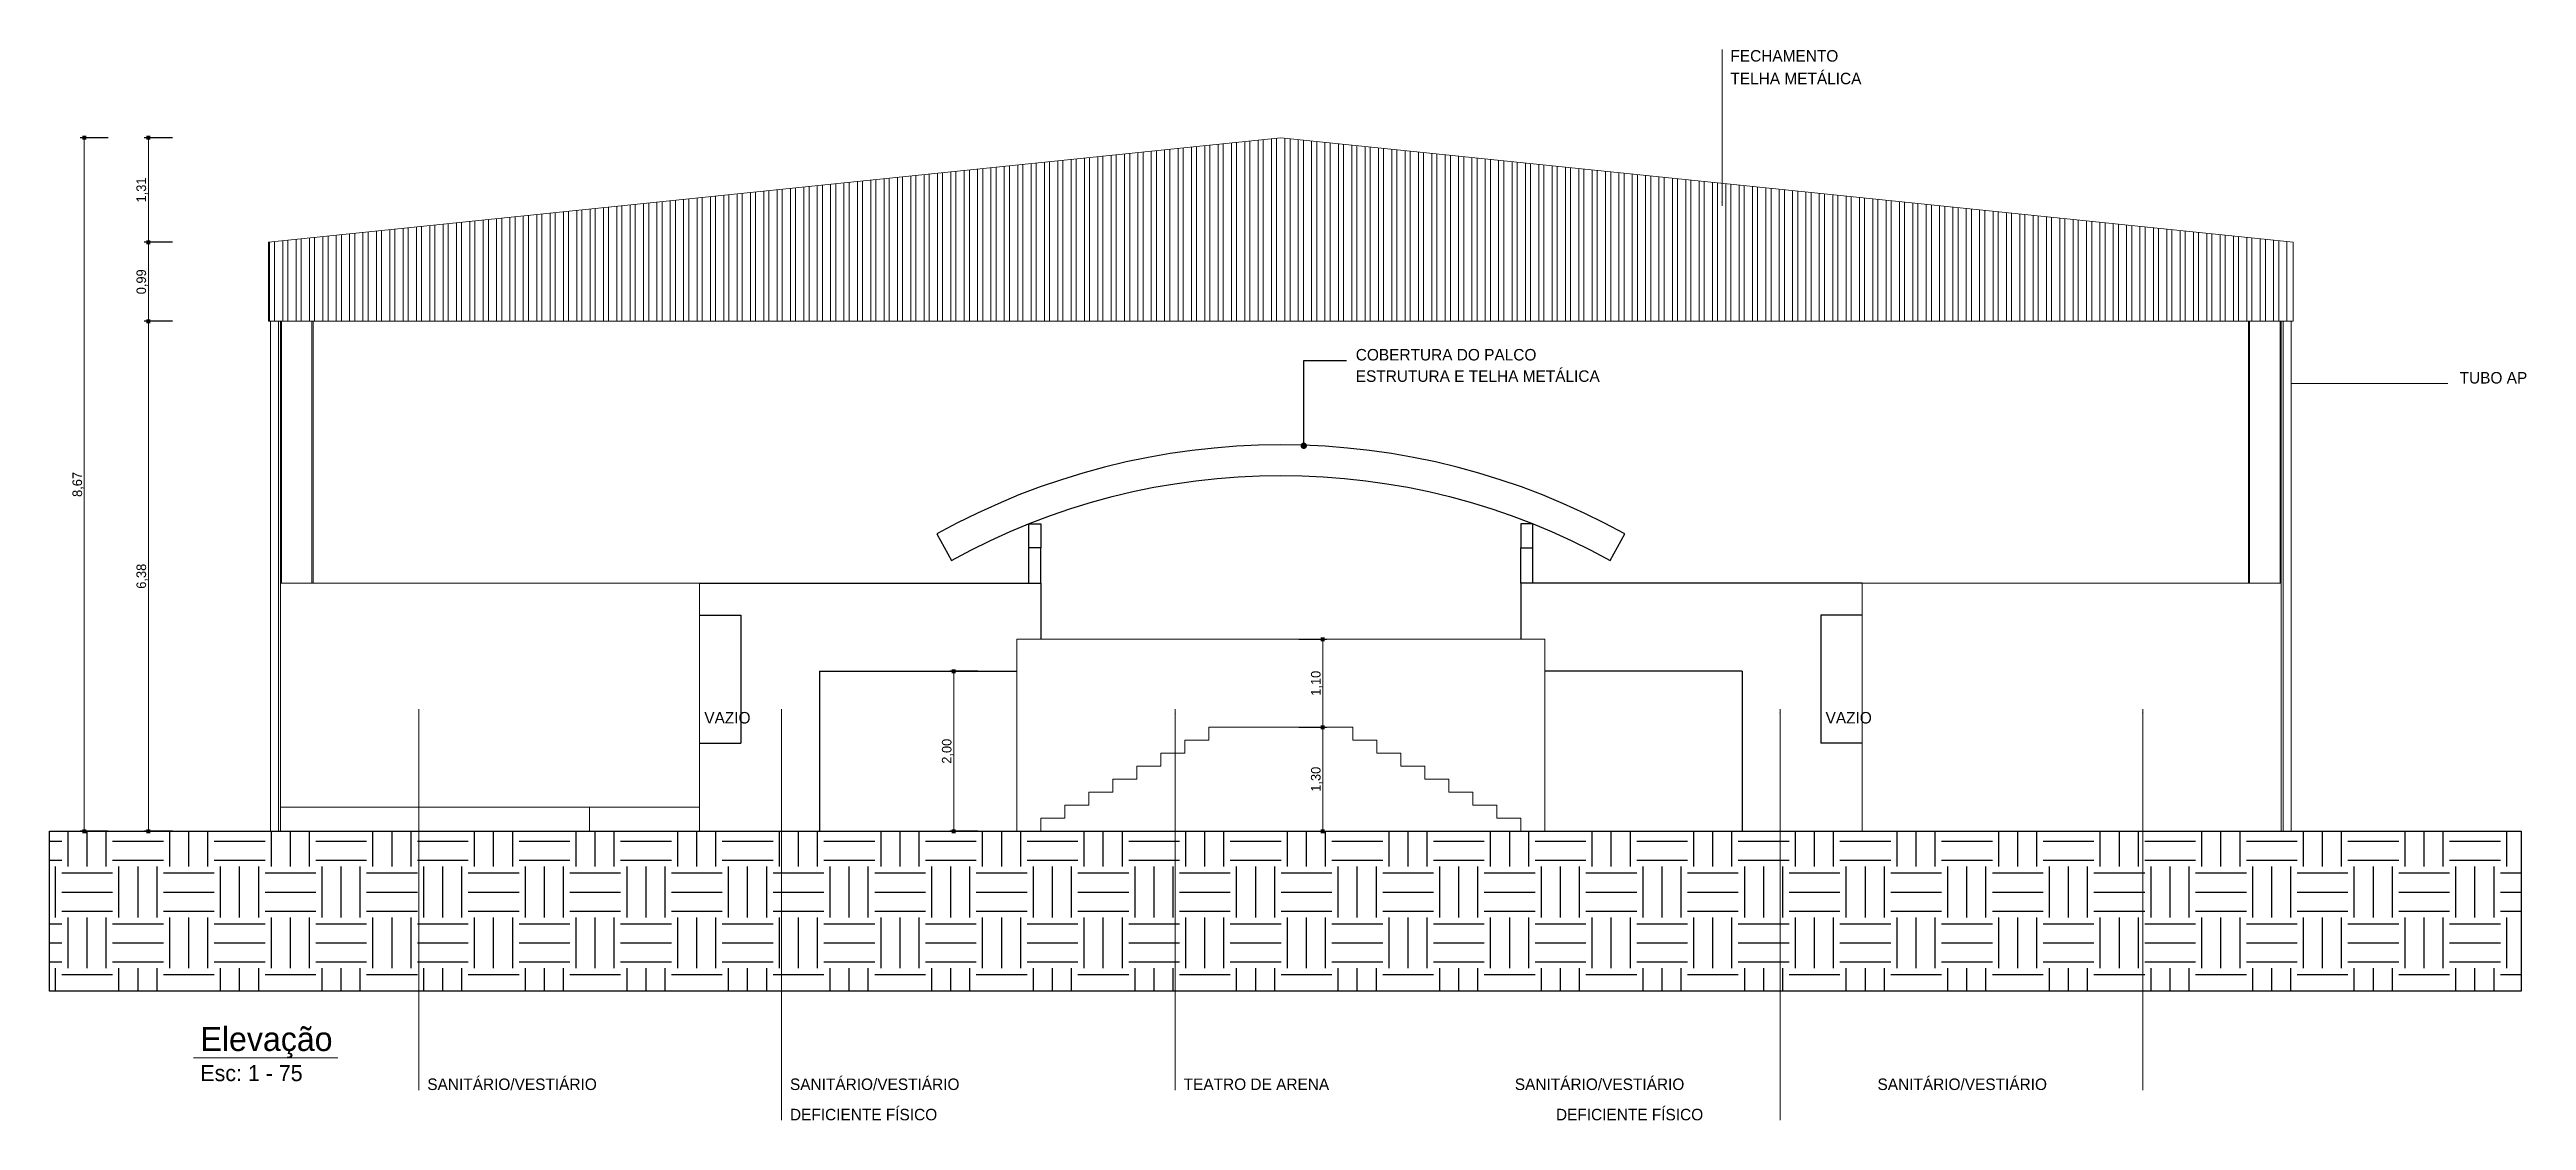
# Model space of a CAD drawing. Header units: millimetres. Extents: x 3006 to 6000, y 1661 to 3774.
# Drawn here: x 4011.14 to 4042.1, y 1805.23 to 1818.62 of the extents above; entities that cross this region are included whole.
import ezdxf

# ---------------------------------------------------------------- set-up
doc = ezdxf.new("R2010")
doc.units = ezdxf.units.MM
doc.header["$LTSCALE"] = 10
for name, color, linetype, lineweight in [('.10', 200, 'Continuous', 9), ('.15', 150, 'Continuous', 15), ('.20', 130, 'Continuous', 20), ('.25', 70, 'Continuous', 25), ('.30', 50, 'Continuous', 30), ('COTAS', 230, 'Continuous', 15)]:
    doc.layers.add(name, color=color, linetype=linetype, lineweight=lineweight)
doc.layers.add('.20 hachura', color=185, linetype='Continuous')
doc.layers.add('Escrita', color=34, linetype='Continuous')
doc.layers.add('Verde', color=7, linetype='Continuous', true_color=0x136734)
doc.styles.add('60-100', font='SIMPLEX.shx', dxfattribs={"height": 0.15})
doc.styles.add('Texto Wilian', font='himalaya.ttf')
doc.dimstyles.new('60-100', dxfattribs={"dimtxt": 0.15, "dimasz": 0.08, "dimexe": 0.2, "dimexo": 0.15, "dimgap": 0.09, "dimtad": 1, "dimzin": 4, "dimdsep": 46, "dimtxsty": '60-100', "dimblk": 'DOT', "dimcen": 0.09, "dimclrd": 1, "dimclre": 1, "dimclrt": 2, "dimaunit": 1, "dimadec": 3, "dimazin": 1, "dimtfac": 1, "dimtix": 1, "dimtmove": 2, "dimatfit": 3, "dimldrblk": 'DOT', "dimfxl": 1, "dimtvp": 1.111111, "dimtolj": 1, "dimtzin": 4, "dimarcsym": 0})
doc.dimstyles.new('Cota 1-75 Exter WMJ', dxfattribs={"dimtxt": 0.12, "dimasz": 0.05, "dimexe": 0.05, "dimexo": 0.1, "dimgap": 0.002, "dimtad": 1, "dimzin": 1, "dimtxsty": 'Texto Wilian', "dimblk": 'BOXFILLED', "dimcen": 2.5, "dimclrd": 230, "dimclre": 230, "dimclrt": 104, "dimazin": 0, "dimtfac": 1, "dimtix": 1, "dimtmove": 0, "dimatfit": 3, "dimfxl": 0.3, "dimfxlon": 1, "dimlwd": 20, "dimarcsym": 1})

msp = doc.modelspace()

# ---------------------------------------------------------------- texts
at = {"layer": 'Escrita', "style": 'Texto Wilian'}
for s, p in [('FECHAMENTO', (4032.152, 1818.467)), ('TELHA METÁLICA', (4032.152, 1818.184)), ('COBERTURA DO PALCO', (4027.469, 1814.73)), ('ESTRUTURA E TELHA METÁLICA', (4027.469, 1814.463)), ('TUBO AP', (4041.266, 1814.442)), ('VAZIO', (4019.326, 1810.191)), ('VAZIO', (4033.341, 1810.191)), ('SANITÁRIO/VESTIÁRIO', (4015.864, 1805.608)), ('SANITÁRIO/VESTIÁRIO', (4020.397, 1805.608)), ('TEATRO DE ARENA', (4025.318, 1805.608)), ('SANITÁRIO/VESTIÁRIO', (4029.457, 1805.608)), ('SANITÁRIO/VESTIÁRIO', (4033.99, 1805.608)), ('DEFICIENTE FÍSICO', (4020.397, 1805.229)), ('DEFICIENTE FÍSICO', (4029.971, 1805.229))]:
    msp.add_text(s, height=0.144, dxfattribs=at).set_placement(p)
at = {"layer": 'Escrita', "attachment_point": 1, "style": 'Texto Wilian'}
for s, insert, char_height, width in [('{\\C50;Elevação }', (4013.029, 1806.396), 0.3, 7.44131), ('{\\C50;Esc: 1 - 75}', (4013.027, 1805.919), 0.2, 3.14298)]:
    msp.add_mtext(s, dxfattribs=dict(at, insert=insert, char_height=char_height, width=width))

# ---------------------------------------------------------------- blocks, each defined once
blk = doc.blocks.new('_BoxFilled')
at = {"color": 0, "linetype": 'ByBlock', "lineweight": -2}
blk.add_line((-0.5, 0), (-1, 0), dxfattribs=at)
at = {"color": 0, "linetype": 'ByBlock'}
blk.add_solid([(-0.5, 0.5), (0.5, 0.5), (-0.5, -0.5), (0.5, -0.5)], dxfattribs=at)
blk = doc.blocks.new('*D537')
at = {"layer": 'COTAS', "color": 230, "lineweight": -2, "transparency": 16777216}
for p, q in [((4012.677, 1817.516), (4012.327, 1817.516)), ((4012.677, 1816.208), (4012.327, 1816.208))]:
    blk.add_line(p, q, dxfattribs=at)
at = {"layer": 'COTAS', "color": 230, "linetype": 'Continuous', "lineweight": 20, "transparency": 16777216}
blk.add_line((4012.377, 1817.466), (4012.377, 1816.258), dxfattribs=at)
at = {"layer": 'Defpoints', "color": 0, "transparency": 16777216}
for p in [(4013.877, 1817.516), (4012.377, 1816.208), (4013.877, 1816.208)]:
    blk.add_point(p, dxfattribs=at)
at = {"layer": 'COTAS', "color": 230, "lineweight": 20, "transparency": 16777216, "xscale": 0.05, "yscale": 0.05, "zscale": 0.05}
for p, rotation in [((4012.377, 1817.516), 90), ((4012.377, 1816.208), 270)]:
    blk.add_blockref('_BoxFilled', p, dxfattribs=dict(at, rotation=rotation))
at = {"layer": 'COTAS', "color": 104, "transparency": 16777216, "insert": (4012.3, 1816.862), "char_height": 0.12, "attachment_point": 5, "rotation": 90, "style": 'Texto Wilian'}
blk.add_mtext('1,31', dxfattribs=at)
blk = doc.blocks.new('*D538')
at = {"layer": 'COTAS', "color": 230, "lineweight": -2, "transparency": 16777216}
for p, q in [((4012.677, 1816.208), (4012.327, 1816.208)), ((4012.677, 1815.22), (4012.327, 1815.22))]:
    blk.add_line(p, q, dxfattribs=at)
at = {"layer": 'COTAS', "color": 230, "linetype": 'Continuous', "lineweight": 20, "transparency": 16777216}
blk.add_line((4012.377, 1816.158), (4012.377, 1815.27), dxfattribs=at)
at = {"layer": 'Defpoints', "color": 0, "transparency": 16777216}
for p in [(4013.877, 1816.208), (4012.377, 1815.22), (4013.877, 1815.22)]:
    blk.add_point(p, dxfattribs=at)
at = {"layer": 'COTAS', "color": 230, "lineweight": 20, "transparency": 16777216, "xscale": 0.05, "yscale": 0.05, "zscale": 0.05}
for p, rotation in [((4012.377, 1816.208), 90), ((4012.377, 1815.22), 270)]:
    blk.add_blockref('_BoxFilled', p, dxfattribs=dict(at, rotation=rotation))
at = {"layer": 'COTAS', "color": 104, "transparency": 16777216, "insert": (4012.3, 1815.714), "char_height": 0.12, "attachment_point": 5, "rotation": 90, "style": 'Texto Wilian'}
blk.add_mtext('0,99', dxfattribs=at)
blk = doc.blocks.new('*D539')
at = {"layer": 'COTAS', "color": 230, "lineweight": -2, "transparency": 16777216}
for p, q in [((4012.677, 1815.22), (4012.327, 1815.22)), ((4012.677, 1808.844), (4012.327, 1808.844))]:
    blk.add_line(p, q, dxfattribs=at)
at = {"layer": 'COTAS', "color": 230, "linetype": 'Continuous', "lineweight": 20, "transparency": 16777216}
blk.add_line((4012.377, 1815.17), (4012.377, 1808.894), dxfattribs=at)
at = {"layer": 'Defpoints', "color": 0, "transparency": 16777216}
for p in [(4013.877, 1815.22), (4012.377, 1808.844), (4014.027, 1808.844)]:
    blk.add_point(p, dxfattribs=at)
at = {"layer": 'COTAS', "color": 230, "lineweight": 20, "transparency": 16777216, "xscale": 0.05, "yscale": 0.05, "zscale": 0.05}
for p, rotation in [((4012.377, 1815.22), 90), ((4012.377, 1808.844), 270)]:
    blk.add_blockref('_BoxFilled', p, dxfattribs=dict(at, rotation=rotation))
at = {"layer": 'COTAS', "color": 104, "transparency": 16777216, "insert": (4012.3, 1812.032), "char_height": 0.12, "attachment_point": 5, "rotation": 90, "style": 'Texto Wilian'}
blk.add_mtext('6,38', dxfattribs=at)
blk = doc.blocks.new('_Dot')
at = {"color": 0, "linetype": 'ByBlock', "lineweight": -2}
blk.add_line((-0.5, 0), (-1, 0), dxfattribs=at)
at = {"color": 0, "linetype": 'ByBlock', "const_width": 0.5}
blk.add_lwpolyline([(-0.25, 0, 1), (0.25, 0, 1)], format="xyb", close=True, dxfattribs=at)
blk = doc.blocks.new('*D544')
at = {"layer": 'COTAS', "color": 230, "lineweight": -2, "transparency": 16777216}
for p, q in [((4011.877, 1817.516), (4011.527, 1817.516)), ((4011.877, 1808.844), (4011.527, 1808.844))]:
    blk.add_line(p, q, dxfattribs=at)
at = {"layer": 'COTAS', "color": 230, "linetype": 'Continuous', "lineweight": 20, "transparency": 16777216}
blk.add_line((4011.577, 1817.466), (4011.577, 1808.894), dxfattribs=at)
at = {"layer": 'Defpoints', "color": 0, "transparency": 16777216}
for p in [(4012.177, 1817.516), (4011.577, 1808.844), (4012.177, 1808.844)]:
    blk.add_point(p, dxfattribs=at)
at = {"layer": 'COTAS', "color": 230, "lineweight": 20, "transparency": 16777216, "xscale": 0.05, "yscale": 0.05, "zscale": 0.05}
for p, rotation in [((4011.577, 1817.516), 90), ((4011.577, 1808.844), 270)]:
    blk.add_blockref('_BoxFilled', p, dxfattribs=dict(at, rotation=rotation))
at = {"layer": 'COTAS', "color": 104, "transparency": 16777216, "insert": (4011.5, 1813.18), "char_height": 0.12, "attachment_point": 5, "rotation": 90, "style": 'Texto Wilian'}
blk.add_mtext('8,67', dxfattribs=at)
blk = doc.blocks.new('*D545')
at = {"layer": 'COTAS', "color": 230, "lineweight": -2, "transparency": 16777216}
for p, q in [((4026.756, 1810.144), (4027.106, 1810.144)), ((4026.756, 1808.844), (4027.106, 1808.844))]:
    blk.add_line(p, q, dxfattribs=at)
at = {"layer": 'COTAS', "color": 230, "linetype": 'Continuous', "lineweight": 20, "transparency": 16777216}
blk.add_line((4027.056, 1808.894), (4027.056, 1810.094), dxfattribs=at)
at = {"layer": 'Defpoints', "color": 0, "transparency": 16777216}
for p in [(4026.532, 1810.144), (4027.056, 1810.144), (4026.532, 1808.844)]:
    blk.add_point(p, dxfattribs=at)
at = {"layer": 'COTAS', "color": 230, "lineweight": 20, "transparency": 16777216, "xscale": 0.05, "yscale": 0.05, "zscale": 0.05}
for p, rotation in [((4027.056, 1810.144), 90), ((4027.056, 1808.844), 270)]:
    blk.add_blockref('_BoxFilled', p, dxfattribs=dict(at, rotation=rotation))
at = {"layer": 'COTAS', "color": 104, "transparency": 16777216, "insert": (4026.98, 1809.494), "char_height": 0.12, "attachment_point": 5, "rotation": 90, "style": 'Texto Wilian'}
blk.add_mtext('1,30', dxfattribs=at)
blk = doc.blocks.new('*D546')
at = {"layer": 'COTAS', "color": 230, "lineweight": -2, "transparency": 16777216}
for p, q in [((4026.756, 1811.244), (4027.106, 1811.244)), ((4026.756, 1810.144), (4027.106, 1810.144))]:
    blk.add_line(p, q, dxfattribs=at)
at = {"layer": 'COTAS', "color": 230, "linetype": 'Continuous', "lineweight": 20, "transparency": 16777216}
blk.add_line((4027.056, 1810.194), (4027.056, 1811.194), dxfattribs=at)
at = {"layer": 'Defpoints', "color": 0, "transparency": 16777216}
for p in [(4026.532, 1811.244), (4027.056, 1811.244), (4026.532, 1810.144)]:
    blk.add_point(p, dxfattribs=at)
at = {"layer": 'COTAS', "color": 230, "lineweight": 20, "transparency": 16777216, "xscale": 0.05, "yscale": 0.05, "zscale": 0.05}
for p, rotation in [((4027.056, 1811.244), 90), ((4027.056, 1810.144), 270)]:
    blk.add_blockref('_BoxFilled', p, dxfattribs=dict(at, rotation=rotation))
at = {"layer": 'COTAS', "color": 104, "transparency": 16777216, "insert": (4026.98, 1810.694), "char_height": 0.12, "attachment_point": 5, "rotation": 90, "style": 'Texto Wilian'}
blk.add_mtext('1,10', dxfattribs=at)
blk = doc.blocks.new('*D547')
at = {"layer": 'COTAS', "color": 230, "lineweight": -2, "transparency": 16777216}
for p, q in [((4022.744, 1810.844), (4022.394, 1810.844)), ((4022.744, 1808.844), (4022.394, 1808.844))]:
    blk.add_line(p, q, dxfattribs=at)
at = {"layer": 'COTAS', "color": 230, "linetype": 'Continuous', "lineweight": 20, "transparency": 16777216}
blk.add_line((4022.444, 1808.894), (4022.444, 1810.794), dxfattribs=at)
at = {"layer": 'Defpoints', "color": 0, "transparency": 16777216}
for p in [(4022.444, 1810.844), (4023.232, 1810.844), (4023.232, 1808.844)]:
    blk.add_point(p, dxfattribs=at)
at = {"layer": 'COTAS', "color": 230, "lineweight": 20, "transparency": 16777216, "xscale": 0.05, "yscale": 0.05, "zscale": 0.05}
for p, rotation in [((4022.444, 1810.844), 90), ((4022.444, 1808.844), 270)]:
    blk.add_blockref('_BoxFilled', p, dxfattribs=dict(at, rotation=rotation))
at = {"layer": 'COTAS', "color": 104, "transparency": 16777216, "insert": (4022.367, 1809.844), "char_height": 0.12, "attachment_point": 5, "rotation": 90, "style": 'Texto Wilian'}
blk.add_mtext('2,00', dxfattribs=at)

# ---------------------------------------------------------------- dimensions: what is measured, and where the dimension line sits
at = {"layer": 'COTAS'}
for base, p1, p2, picture, middle in [((4011.577, 1808.844), (4012.177, 1817.516), (4012.177, 1808.844), '*D544', (4011.5, 1813.18)), ((4012.377, 1816.208), (4013.877, 1817.516), (4013.877, 1816.208), '*D537', (4012.3, 1816.862)), ((4012.377, 1815.22), (4013.877, 1816.208), (4013.877, 1815.22), '*D538', (4012.3, 1815.714)), ((4012.377, 1808.844), (4013.877, 1815.22), (4014.027, 1808.844), '*D539', (4012.3, 1812.032)), ((4027.056, 1811.244), (4026.532, 1810.144), (4026.532, 1811.244), '*D546', (4026.98, 1810.694)), ((4022.444, 1810.844), (4023.232, 1808.844), (4023.232, 1810.844), '*D547', (4022.367, 1809.844)), ((4027.056, 1810.144), (4026.532, 1808.844), (4026.532, 1810.144), '*D545', (4026.98, 1809.494))]:
    dim = msp.add_linear_dim(base=base, p1=p1, p2=p2, angle=90, dimstyle='Cota 1-75 Exter WMJ', override={"dimtmove": 1}, dxfattribs=at)
    dim.commit()
    dim.dimension.update_dxf_attribs({"geometry": picture, "text_midpoint": middle})

# ---------------------------------------------------------------- hatches: boundary and pattern name
at = {"layer": '.20 hachura', "true_color": 0xc2a3a3}
h = msp.add_hatch(dxfattribs=at)
h.set_pattern_fill('EARTH', color=253, scale=0.1)
h.paths.add_polyline_path([(4042.037, 1808.844), (4011.142, 1808.844), (4011.142, 1806.844), (4042.037, 1806.844)])

# ---------------------------------------------------------------- linework, layer by layer
at = {"layer": '.10', "color": 200, "lineweight": 9}
for p, q in [((4014.027, 1811.944), (4019.267, 1811.944)), ((4014.027, 1809.144), (4014.027, 1811.944)), ((4019.267, 1811.944), (4019.267, 1809.144)), ((4039.037, 1811.944), (4033.797, 1811.944)), ((4033.797, 1811.944), (4033.797, 1809.144)), ((4039.037, 1809.144), (4039.037, 1811.944)), ((4023.232, 1811.244), (4023.232, 1808.844)), ((4023.232, 1811.244), (4029.832, 1811.244)), ((4029.832, 1811.244), (4029.832, 1808.844)), ((4025.332, 1809.982), (4025.332, 1809.819)), ((4025.332, 1809.982), (4025.632, 1809.982)), ((4025.632, 1810.144), (4027.432, 1810.144)), ((4025.632, 1810.144), (4025.632, 1809.982)), ((4027.432, 1810.144), (4027.432, 1809.982)), ((4027.732, 1809.982), (4027.432, 1809.982)), ((4027.732, 1809.982), (4027.732, 1809.819)), ((4024.732, 1809.657), (4024.732, 1809.494)), ((4024.732, 1809.657), (4025.032, 1809.657)), ((4025.032, 1809.819), (4025.032, 1809.657)), ((4025.032, 1809.819), (4025.332, 1809.819)), ((4028.032, 1809.819), (4027.732, 1809.819)), ((4028.032, 1809.819), (4028.032, 1809.657)), ((4028.332, 1809.657), (4028.032, 1809.657)), ((4028.332, 1809.657), (4028.332, 1809.494)), ((4024.132, 1809.332), (4024.132, 1809.169)), ((4024.132, 1809.332), (4024.432, 1809.332)), ((4024.432, 1809.494), (4024.432, 1809.332)), ((4024.432, 1809.494), (4024.732, 1809.494)), ((4028.632, 1809.494), (4028.332, 1809.494)), ((4028.632, 1809.494), (4028.632, 1809.332)), ((4028.932, 1809.332), (4028.632, 1809.332)), ((4028.932, 1809.332), (4028.932, 1809.169)), ((4014.027, 1808.844), (4014.027, 1809.144)), ((4019.267, 1809.144), (4014.027, 1809.144)), ((4017.891, 1809.144), (4017.891, 1808.844)), ((4019.267, 1809.144), (4019.267, 1808.844)), ((4023.532, 1809.007), (4023.532, 1808.844)), ((4023.532, 1809.007), (4023.832, 1809.007)), ((4023.832, 1809.169), (4023.832, 1809.007)), ((4023.832, 1809.169), (4024.132, 1809.169)), ((4029.232, 1809.169), (4028.932, 1809.169)), ((4029.232, 1809.169), (4029.232, 1809.007)), ((4029.532, 1809.007), (4029.232, 1809.007)), ((4029.532, 1809.007), (4029.532, 1808.844)), ((4033.797, 1809.144), (4033.797, 1808.844)), ((4039.037, 1808.844), (4039.037, 1809.144))]:
    msp.add_line(p, q, dxfattribs=at)
at = {"layer": '.15', "color": 150, "lineweight": 15}
for p, q in [((4013.877, 1816.208), (4026.532, 1817.516)), ((4024.643, 1817.321), (4024.643, 1815.22)), ((4024.746, 1817.332), (4024.746, 1815.22)), ((4024.81, 1817.338), (4024.81, 1815.22)), ((4024.913, 1817.349), (4024.913, 1815.22)), ((4024.977, 1817.356), (4024.977, 1815.22)), ((4025.08, 1817.366), (4025.08, 1815.22)), ((4025.144, 1817.373), (4025.144, 1815.22)), ((4025.247, 1817.383), (4025.247, 1815.22)), ((4025.311, 1817.39), (4025.311, 1815.22)), ((4025.414, 1817.401), (4025.414, 1815.22)), ((4025.478, 1817.407), (4025.478, 1815.22)), ((4025.581, 1817.418), (4025.581, 1815.22)), ((4025.645, 1817.425), (4025.645, 1815.22)), ((4025.748, 1817.435), (4025.748, 1815.22)), ((4025.812, 1817.442), (4025.812, 1815.22)), ((4025.915, 1817.452), (4025.915, 1815.22)), ((4025.979, 1817.459), (4025.979, 1815.22)), ((4026.082, 1817.47), (4026.082, 1815.22)), ((4026.146, 1817.476), (4026.146, 1815.22)), ((4026.249, 1817.487), (4026.249, 1815.22)), ((4026.313, 1817.494), (4026.313, 1815.22)), ((4026.416, 1817.504), (4026.416, 1815.22)), ((4026.48, 1817.511), (4026.48, 1815.22)), ((4039.187, 1816.208), (4026.532, 1817.516)), ((4026.583, 1817.511), (4026.583, 1815.22)), ((4026.647, 1817.504), (4026.647, 1815.22)), ((4026.75, 1817.494), (4026.75, 1815.22)), ((4026.814, 1817.487), (4026.814, 1815.22)), ((4026.917, 1817.476), (4026.917, 1815.22)), ((4026.981, 1817.47), (4026.981, 1815.22)), ((4027.084, 1817.459), (4027.084, 1815.22)), ((4027.148, 1817.452), (4027.148, 1815.22)), ((4027.251, 1817.442), (4027.251, 1815.22)), ((4027.315, 1817.435), (4027.315, 1815.22)), ((4027.418, 1817.425), (4027.418, 1815.22)), ((4027.482, 1817.418), (4027.482, 1815.22)), ((4027.585, 1817.407), (4027.585, 1815.22)), ((4027.649, 1817.401), (4027.649, 1815.22)), ((4027.752, 1817.39), (4027.752, 1815.22)), ((4027.816, 1817.383), (4027.816, 1815.22)), ((4027.919, 1817.373), (4027.919, 1815.22)), ((4027.983, 1817.366), (4027.983, 1815.22)), ((4028.086, 1817.356), (4028.086, 1815.22)), ((4028.15, 1817.349), (4028.15, 1815.22)), ((4028.253, 1817.338), (4028.253, 1815.22)), ((4028.317, 1817.332), (4028.317, 1815.22)), ((4028.42, 1817.321), (4028.42, 1815.22)), ((4021.637, 1817.01), (4021.637, 1815.22)), ((4021.74, 1817.021), (4021.74, 1815.22)), ((4021.804, 1817.028), (4021.804, 1815.22)), ((4021.907, 1817.038), (4021.907, 1815.22)), ((4021.971, 1817.045), (4021.971, 1815.22)), ((4022.074, 1817.056), (4022.074, 1815.22)), ((4022.138, 1817.062), (4022.138, 1815.22)), ((4022.241, 1817.073), (4022.241, 1815.22)), ((4022.305, 1817.079), (4022.305, 1815.22)), ((4022.408, 1817.09), (4022.408, 1815.22)), ((4022.472, 1817.097), (4022.472, 1815.22)), ((4022.575, 1817.107), (4022.575, 1815.22)), ((4022.639, 1817.114), (4022.639, 1815.22)), ((4022.742, 1817.125), (4022.742, 1815.22)), ((4022.806, 1817.131), (4022.806, 1815.22)), ((4022.909, 1817.142), (4022.909, 1815.22)), ((4022.973, 1817.148), (4022.973, 1815.22)), ((4023.076, 1817.159), (4023.076, 1815.22)), ((4023.14, 1817.166), (4023.14, 1815.22)), ((4023.243, 1817.176), (4023.243, 1815.22)), ((4023.307, 1817.183), (4023.307, 1815.22)), ((4023.41, 1817.194), (4023.41, 1815.22)), ((4023.474, 1817.2), (4023.474, 1815.22)), ((4023.577, 1817.211), (4023.577, 1815.22)), ((4023.641, 1817.217), (4023.641, 1815.22)), ((4023.744, 1817.228), (4023.744, 1815.22)), ((4023.808, 1817.235), (4023.808, 1815.22)), ((4023.911, 1817.245), (4023.911, 1815.22)), ((4023.975, 1817.252), (4023.975, 1815.22)), ((4024.078, 1817.263), (4024.078, 1815.22)), ((4024.142, 1817.269), (4024.142, 1815.22)), ((4024.245, 1817.28), (4024.245, 1815.22)), ((4024.309, 1817.287), (4024.309, 1815.22)), ((4024.412, 1817.297), (4024.412, 1815.22)), ((4024.476, 1817.304), (4024.476, 1815.22)), ((4024.579, 1817.314), (4024.579, 1815.22)), ((4028.484, 1817.314), (4028.484, 1815.22)), ((4028.587, 1817.304), (4028.587, 1815.22)), ((4028.651, 1817.297), (4028.651, 1815.22)), ((4028.754, 1817.287), (4028.754, 1815.22)), ((4028.818, 1817.28), (4028.818, 1815.22)), ((4028.921, 1817.269), (4028.921, 1815.22)), ((4028.985, 1817.263), (4028.985, 1815.22)), ((4029.088, 1817.252), (4029.088, 1815.22)), ((4029.152, 1817.245), (4029.152, 1815.22)), ((4029.255, 1817.235), (4029.255, 1815.22)), ((4029.319, 1817.228), (4029.319, 1815.22)), ((4029.422, 1817.217), (4029.422, 1815.22)), ((4029.486, 1817.211), (4029.486, 1815.22)), ((4029.589, 1817.2), (4029.589, 1815.22)), ((4029.653, 1817.194), (4029.653, 1815.22)), ((4029.756, 1817.183), (4029.756, 1815.22)), ((4029.82, 1817.176), (4029.82, 1815.22)), ((4029.923, 1817.166), (4029.923, 1815.22)), ((4029.987, 1817.159), (4029.987, 1815.22)), ((4030.09, 1817.148), (4030.09, 1815.22)), ((4030.154, 1817.142), (4030.154, 1815.22)), ((4030.257, 1817.131), (4030.257, 1815.22)), ((4030.321, 1817.125), (4030.321, 1815.22)), ((4030.424, 1817.114), (4030.424, 1815.22)), ((4030.488, 1817.107), (4030.488, 1815.22)), ((4030.591, 1817.097), (4030.591, 1815.22)), ((4030.655, 1817.09), (4030.655, 1815.22)), ((4030.758, 1817.079), (4030.758, 1815.22)), ((4030.822, 1817.073), (4030.822, 1815.22)), ((4030.925, 1817.062), (4030.925, 1815.22)), ((4030.989, 1817.056), (4030.989, 1815.22)), ((4031.092, 1817.045), (4031.092, 1815.22)), ((4031.156, 1817.038), (4031.156, 1815.22)), ((4031.259, 1817.028), (4031.259, 1815.22)), ((4031.323, 1817.021), (4031.323, 1815.22)), ((4031.426, 1817.01), (4031.426, 1815.22)), ((4018.631, 1816.7), (4018.631, 1815.22)), ((4018.734, 1816.71), (4018.734, 1815.22)), ((4018.798, 1816.717), (4018.798, 1815.22)), ((4018.901, 1816.728), (4018.901, 1815.22)), ((4018.965, 1816.734), (4018.965, 1815.22)), ((4019.068, 1816.745), (4019.068, 1815.22)), ((4019.132, 1816.751), (4019.132, 1815.22)), ((4019.235, 1816.762), (4019.235, 1815.22)), ((4019.299, 1816.769), (4019.299, 1815.22)), ((4019.402, 1816.779), (4019.402, 1815.22)), ((4019.466, 1816.786), (4019.466, 1815.22)), ((4019.569, 1816.797), (4019.569, 1815.22)), ((4019.633, 1816.803), (4019.633, 1815.22)), ((4019.736, 1816.814), (4019.736, 1815.22)), ((4019.8, 1816.821), (4019.8, 1815.22)), ((4019.903, 1816.831), (4019.903, 1815.22)), ((4019.967, 1816.838), (4019.967, 1815.22)), ((4020.07, 1816.848), (4020.07, 1815.22)), ((4020.134, 1816.855), (4020.134, 1815.22)), ((4020.237, 1816.866), (4020.237, 1815.22)), ((4020.301, 1816.872), (4020.301, 1815.22)), ((4020.404, 1816.883), (4020.404, 1815.22)), ((4020.468, 1816.89), (4020.468, 1815.22)), ((4020.571, 1816.9), (4020.571, 1815.22)), ((4020.635, 1816.907), (4020.635, 1815.22)), ((4020.738, 1816.917), (4020.738, 1815.22)), ((4020.802, 1816.924), (4020.802, 1815.22)), ((4020.905, 1816.935), (4020.905, 1815.22)), ((4020.969, 1816.941), (4020.969, 1815.22)), ((4021.072, 1816.952), (4021.072, 1815.22)), ((4021.136, 1816.959), (4021.136, 1815.22)), ((4021.239, 1816.969), (4021.239, 1815.22)), ((4021.303, 1816.976), (4021.303, 1815.22)), ((4021.406, 1816.986), (4021.406, 1815.22)), ((4021.47, 1816.993), (4021.47, 1815.22)), ((4021.573, 1817.004), (4021.573, 1815.22)), ((4031.49, 1817.004), (4031.49, 1815.22)), ((4031.593, 1816.993), (4031.593, 1815.22)), ((4031.657, 1816.986), (4031.657, 1815.22)), ((4031.76, 1816.976), (4031.76, 1815.22)), ((4031.824, 1816.969), (4031.824, 1815.22)), ((4031.927, 1816.959), (4031.927, 1815.22)), ((4031.991, 1816.952), (4031.991, 1815.22)), ((4032.094, 1816.941), (4032.094, 1815.22)), ((4032.158, 1816.935), (4032.158, 1815.22)), ((4032.261, 1816.924), (4032.261, 1815.22)), ((4032.325, 1816.917), (4032.325, 1815.22)), ((4032.428, 1816.907), (4032.428, 1815.22)), ((4032.492, 1816.9), (4032.492, 1815.22)), ((4032.595, 1816.89), (4032.595, 1815.22)), ((4032.659, 1816.883), (4032.659, 1815.22)), ((4032.762, 1816.872), (4032.762, 1815.22)), ((4032.826, 1816.866), (4032.826, 1815.22)), ((4032.929, 1816.855), (4032.929, 1815.22)), ((4032.993, 1816.848), (4032.993, 1815.22)), ((4033.096, 1816.838), (4033.096, 1815.22)), ((4033.16, 1816.831), (4033.16, 1815.22)), ((4033.263, 1816.821), (4033.263, 1815.22)), ((4033.327, 1816.814), (4033.327, 1815.22)), ((4033.43, 1816.803), (4033.43, 1815.22)), ((4033.494, 1816.797), (4033.494, 1815.22)), ((4033.597, 1816.786), (4033.597, 1815.22)), ((4033.661, 1816.779), (4033.661, 1815.22)), ((4033.764, 1816.769), (4033.764, 1815.22)), ((4033.828, 1816.762), (4033.828, 1815.22)), ((4033.931, 1816.751), (4033.931, 1815.22)), ((4033.995, 1816.745), (4033.995, 1815.22)), ((4034.098, 1816.734), (4034.098, 1815.22)), ((4034.162, 1816.728), (4034.162, 1815.22)), ((4034.265, 1816.717), (4034.265, 1815.22)), ((4034.329, 1816.71), (4034.329, 1815.22)), ((4034.432, 1816.7), (4034.432, 1815.22)), ((4015.625, 1816.389), (4015.625, 1815.22)), ((4015.728, 1816.4), (4015.728, 1815.22)), ((4015.792, 1816.406), (4015.792, 1815.22)), ((4015.895, 1816.417), (4015.895, 1815.22)), ((4015.959, 1816.424), (4015.959, 1815.22)), ((4016.062, 1816.434), (4016.062, 1815.22)), ((4016.126, 1816.441), (4016.126, 1815.22)), ((4016.229, 1816.451), (4016.229, 1815.22)), ((4016.293, 1816.458), (4016.293, 1815.22)), ((4016.396, 1816.469), (4016.396, 1815.22)), ((4016.46, 1816.475), (4016.46, 1815.22)), ((4016.563, 1816.486), (4016.563, 1815.22)), ((4016.627, 1816.493), (4016.627, 1815.22)), ((4016.73, 1816.503), (4016.73, 1815.22)), ((4016.794, 1816.51), (4016.794, 1815.22)), ((4016.897, 1816.52), (4016.897, 1815.22)), ((4016.961, 1816.527), (4016.961, 1815.22)), ((4017.064, 1816.538), (4017.064, 1815.22)), ((4017.128, 1816.544), (4017.128, 1815.22)), ((4017.231, 1816.555), (4017.231, 1815.22)), ((4017.295, 1816.562), (4017.295, 1815.22)), ((4017.398, 1816.572), (4017.398, 1815.22)), ((4017.462, 1816.579), (4017.462, 1815.22)), ((4017.565, 1816.59), (4017.565, 1815.22)), ((4017.629, 1816.596), (4017.629, 1815.22)), ((4017.732, 1816.607), (4017.732, 1815.22)), ((4017.796, 1816.613), (4017.796, 1815.22)), ((4017.899, 1816.624), (4017.899, 1815.22)), ((4017.963, 1816.631), (4017.963, 1815.22)), ((4018.066, 1816.641), (4018.066, 1815.22)), ((4018.13, 1816.648), (4018.13, 1815.22)), ((4018.233, 1816.659), (4018.233, 1815.22)), ((4018.297, 1816.665), (4018.297, 1815.22)), ((4018.4, 1816.676), (4018.4, 1815.22)), ((4018.464, 1816.682), (4018.464, 1815.22)), ((4018.567, 1816.693), (4018.567, 1815.22)), ((4034.496, 1816.693), (4034.496, 1815.22)), ((4034.599, 1816.682), (4034.599, 1815.22)), ((4034.663, 1816.676), (4034.663, 1815.22)), ((4034.766, 1816.665), (4034.766, 1815.22)), ((4034.83, 1816.659), (4034.83, 1815.22)), ((4034.933, 1816.648), (4034.933, 1815.22)), ((4034.997, 1816.641), (4034.997, 1815.22)), ((4035.1, 1816.631), (4035.1, 1815.22)), ((4035.164, 1816.624), (4035.164, 1815.22)), ((4035.267, 1816.613), (4035.267, 1815.22)), ((4035.331, 1816.607), (4035.331, 1815.22)), ((4035.434, 1816.596), (4035.434, 1815.22)), ((4035.498, 1816.59), (4035.498, 1815.22)), ((4035.601, 1816.579), (4035.601, 1815.22)), ((4035.665, 1816.572), (4035.665, 1815.22)), ((4035.768, 1816.562), (4035.768, 1815.22)), ((4035.832, 1816.555), (4035.832, 1815.22)), ((4035.935, 1816.544), (4035.935, 1815.22)), ((4035.999, 1816.538), (4035.999, 1815.22)), ((4036.102, 1816.527), (4036.102, 1815.22)), ((4036.166, 1816.52), (4036.166, 1815.22)), ((4036.269, 1816.51), (4036.269, 1815.22)), ((4036.333, 1816.503), (4036.333, 1815.22)), ((4036.436, 1816.493), (4036.436, 1815.22)), ((4036.5, 1816.486), (4036.5, 1815.22)), ((4036.603, 1816.475), (4036.603, 1815.22)), ((4036.667, 1816.469), (4036.667, 1815.22)), ((4036.77, 1816.458), (4036.77, 1815.22)), ((4036.834, 1816.451), (4036.834, 1815.22)), ((4036.937, 1816.441), (4036.937, 1815.22)), ((4037.001, 1816.434), (4037.001, 1815.22)), ((4037.104, 1816.424), (4037.104, 1815.22)), ((4037.168, 1816.417), (4037.168, 1815.22)), ((4037.271, 1816.406), (4037.271, 1815.22)), ((4037.335, 1816.4), (4037.335, 1815.22)), ((4037.438, 1816.389), (4037.438, 1815.22)), ((4013.877, 1816.208), (4013.877, 1815.22)), ((4013.891, 1816.21), (4013.891, 1815.22)), ((4013.955, 1816.216), (4013.955, 1815.22)), ((4014.058, 1816.227), (4014.058, 1815.22)), ((4014.122, 1816.234), (4014.122, 1815.22)), ((4014.225, 1816.244), (4014.225, 1815.22)), ((4014.289, 1816.251), (4014.289, 1815.22)), ((4014.392, 1816.262), (4014.392, 1815.22)), ((4014.456, 1816.268), (4014.456, 1815.22)), ((4014.559, 1816.279), (4014.559, 1815.22)), ((4014.623, 1816.285), (4014.623, 1815.22)), ((4014.726, 1816.296), (4014.726, 1815.22)), ((4014.79, 1816.303), (4014.79, 1815.22)), ((4014.893, 1816.313), (4014.893, 1815.22)), ((4014.957, 1816.32), (4014.957, 1815.22)), ((4015.06, 1816.331), (4015.06, 1815.22)), ((4015.124, 1816.337), (4015.124, 1815.22)), ((4015.227, 1816.348), (4015.227, 1815.22)), ((4015.291, 1816.355), (4015.291, 1815.22)), ((4015.394, 1816.365), (4015.394, 1815.22)), ((4015.458, 1816.372), (4015.458, 1815.22)), ((4015.561, 1816.382), (4015.561, 1815.22)), ((4037.502, 1816.382), (4037.502, 1815.22)), ((4037.605, 1816.372), (4037.605, 1815.22)), ((4037.669, 1816.365), (4037.669, 1815.22)), ((4037.772, 1816.355), (4037.772, 1815.22)), ((4037.836, 1816.348), (4037.836, 1815.22)), ((4037.939, 1816.337), (4037.939, 1815.22)), ((4038.003, 1816.331), (4038.003, 1815.22)), ((4038.106, 1816.32), (4038.106, 1815.22)), ((4038.17, 1816.313), (4038.17, 1815.22)), ((4038.273, 1816.303), (4038.273, 1815.22)), ((4038.337, 1816.296), (4038.337, 1815.22)), ((4038.44, 1816.285), (4038.44, 1815.22)), ((4038.504, 1816.279), (4038.504, 1815.22)), ((4038.607, 1816.268), (4038.607, 1815.22)), ((4038.671, 1816.262), (4038.671, 1815.22)), ((4038.774, 1816.251), (4038.774, 1815.22)), ((4038.838, 1816.244), (4038.838, 1815.22)), ((4038.941, 1816.234), (4038.941, 1815.22)), ((4039.005, 1816.227), (4039.005, 1815.22)), ((4039.108, 1816.216), (4039.108, 1815.22)), ((4039.187, 1816.208), (4039.187, 1815.22)), ((4039.187, 1815.22), (4013.877, 1815.22))]:
    msp.add_line(p, q, dxfattribs=at)
at = {"layer": '.20', "color": 130, "lineweight": 20}
for p, q in [((4013.902, 1815.22), (4013.902, 1808.844)), ((4014.002, 1815.22), (4014.002, 1808.844)), ((4014.027, 1815.22), (4014.027, 1811.944)), ((4014.041, 1815.22), (4014.041, 1811.944)), ((4014.422, 1815.22), (4014.422, 1811.944)), ((4014.437, 1815.22), (4014.437, 1811.944)), ((4038.627, 1815.22), (4038.627, 1811.944)), ((4038.641, 1815.22), (4038.641, 1811.944)), ((4039.022, 1815.22), (4039.022, 1811.944)), ((4039.037, 1815.22), (4039.037, 1811.944)), ((4039.062, 1815.22), (4039.062, 1808.844)), ((4039.162, 1815.22), (4039.162, 1808.844))]:
    msp.add_line(p, q, dxfattribs=at)
at = {"layer": '.20 hachura', "color": 253, "true_color": 0xc2a3a3}
msp.add_line((4011.142, 1808.844), (4042.037, 1808.844), dxfattribs=at)
msp.add_lwpolyline([(4042.037, 1806.844), (4011.142, 1806.844), (4011.142, 1808.844), (4042.037, 1808.844)], close=True, dxfattribs=at)
at = {"layer": '.25', "color": 70, "lineweight": 25}
for p, q in [((4020.767, 1810.844), (4020.767, 1808.844)), ((4020.767, 1810.844), (4023.232, 1810.844)), ((4032.297, 1810.844), (4029.832, 1810.844)), ((4032.297, 1810.844), (4032.297, 1808.844))]:
    msp.add_line(p, q, dxfattribs=at)
at = {"layer": '.30', "color": 50, "lineweight": 30}
for p, q in [((4023.382, 1811.944), (4023.382, 1812.387)), ((4023.532, 1811.944), (4023.532, 1812.387)), ((4029.532, 1811.944), (4029.532, 1812.387)), ((4029.682, 1811.944), (4029.682, 1812.387)), ((4019.267, 1811.944), (4023.532, 1811.944)), ((4023.532, 1811.944), (4023.532, 1811.244)), ((4033.797, 1811.944), (4029.532, 1811.944)), ((4029.532, 1811.944), (4029.532, 1811.244)), ((4019.267, 1811.544), (4019.782, 1811.544)), ((4019.782, 1811.544), (4019.782, 1809.944)), ((4033.282, 1811.544), (4033.282, 1809.944)), ((4033.797, 1811.544), (4033.282, 1811.544)), ((4019.267, 1809.944), (4019.782, 1809.944)), ((4033.797, 1809.944), (4033.282, 1809.944))]:
    msp.add_line(p, q, dxfattribs=at)
msp.add_lwpolyline([(4022.417, 1812.228, -0.259028), (4030.647, 1812.228), (4030.831, 1812.561, 0.259028), (4022.232, 1812.561)], format="xyb", close=True, dxfattribs=at)
for points in [[(4023.382, 1812.387), (4023.382, 1812.687), (4023.532, 1812.687), (4023.532, 1812.387)], [(4029.682, 1812.387), (4029.682, 1812.687), (4029.532, 1812.687), (4029.532, 1812.387)]]:
    msp.add_lwpolyline(points, close=True, dxfattribs=at)
at = {"layer": 'Verde', "color": 106, "lineweight": 9}
msp.add_line((4012.941, 1806.011), (4014.745, 1806.011), dxfattribs=at)

msp.set_redraw_order([(e.dxf.handle, doc.entitydb.next_handle()) for e in msp.query("TEXT MTEXT ATTDEF DIMENSION ARC_DIMENSION")])  # texts and dimensions are drawn at this point

# ---------------------------------------------------------------- leaders
at = {"layer": 'COTAS'}
for points in [[(4032.047, 1816.665), (4032.047, 1818.618)], [(4039.162, 1814.442), (4041.12, 1814.442)], [(4015.758, 1810.369), (4015.758, 1805.608)], [(4020.291, 1810.369), (4020.291, 1805.231)], [(4025.212, 1810.369), (4025.212, 1805.608)], [(4032.772, 1810.369), (4032.772, 1805.231)], [(4037.305, 1810.369), (4037.305, 1805.608)]]:
    msp.add_leader(points, dimstyle='Cota 1-75 Exter WMJ', override={"dimtmove": 1}, dxfattribs=at)
at = {"layer": 'Escrita'}
msp.add_leader([(4026.819, 1813.664), (4026.819, 1814.73), (4027.354, 1814.73)], dimstyle='60-100', override={"dimfxl": 0.15}, dxfattribs=at)

doc.saveas('drawing.dxf')
